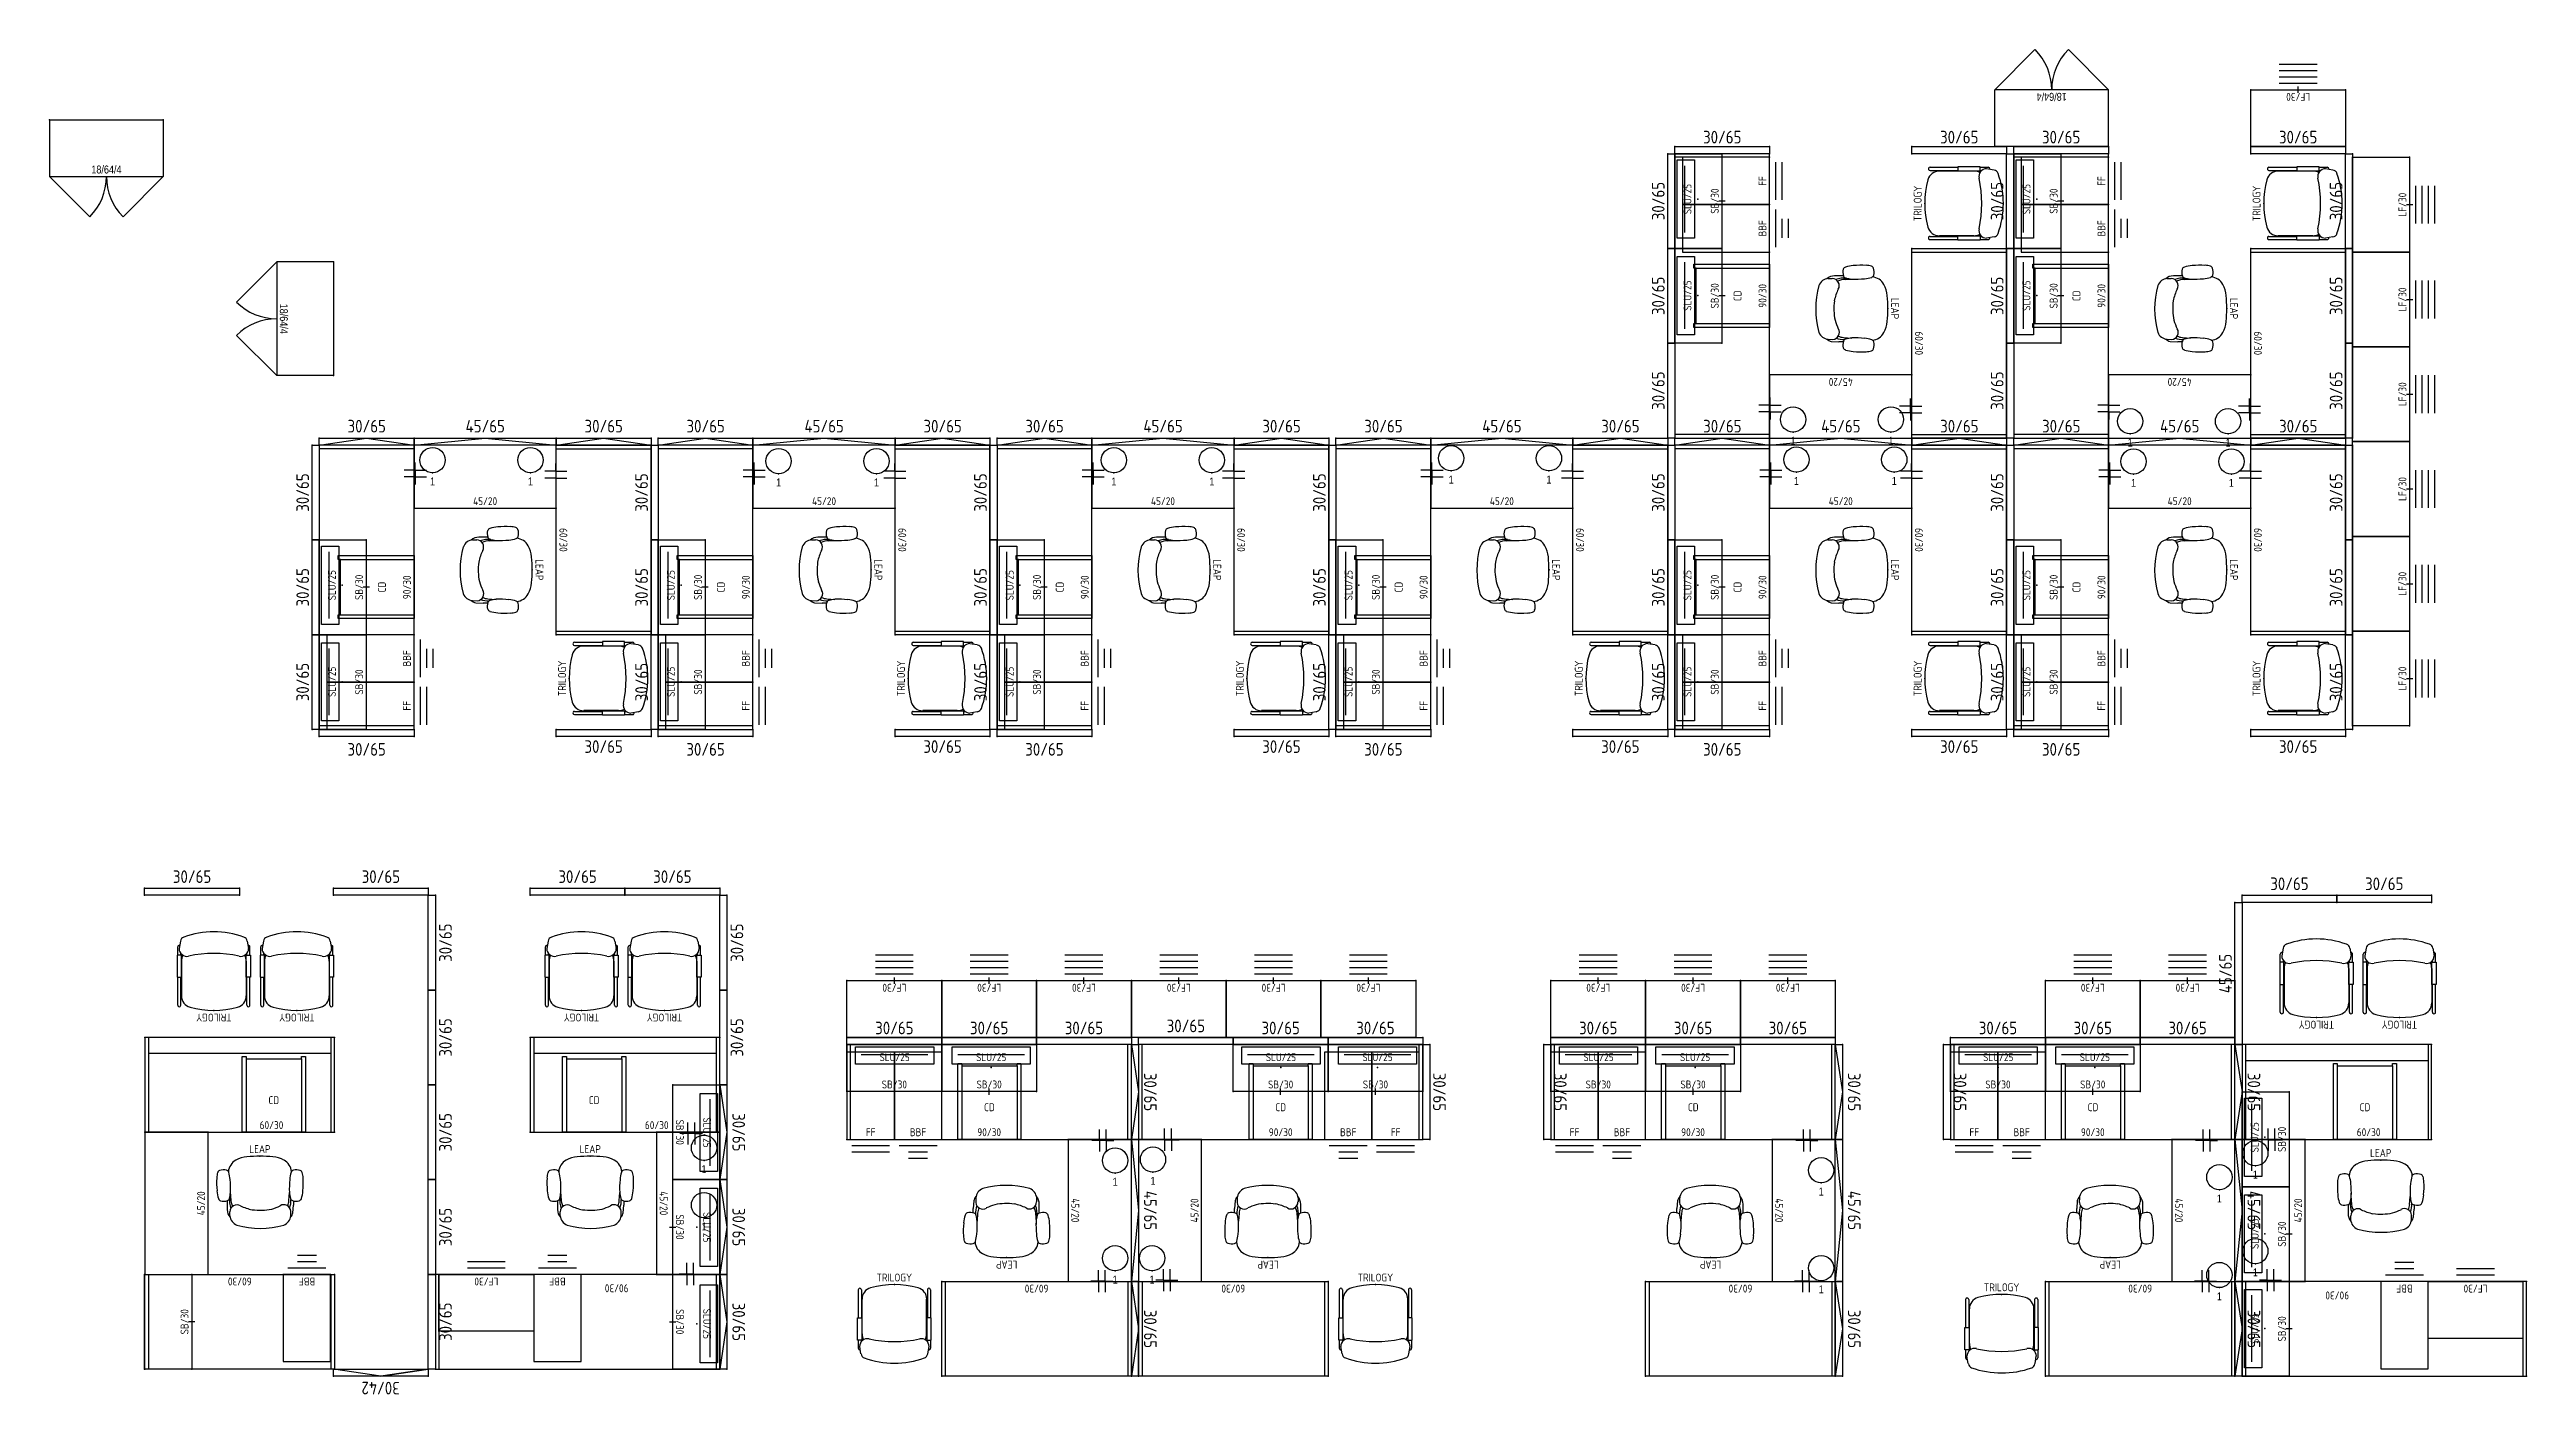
# Model space of a CAD drawing. Extents: x 13 to 2552, y -79 to 935.
# Drawn here: x 155 to 939, y 7 to 433 of the extents above; entities that cross this region are included whole.
import ezdxf
from ezdxf.enums import TextEntityAlignment as Align

# ---------------------------------------------------------------- set-up
doc = ezdxf.new("R2010")
doc.units = 0
doc.header["$LTSCALE"] = 0.375
doc.header["$MEASUREMENT"] = 0
doc.layers.get('0').update_dxf_attribs({"lineweight": 0})
for name, color, linetype in [('A-FURN', 1, 'Continuous'), ('A-FURN-P-ELEC', 5, 'Continuous'), ('A-FURN-P-FILE', 1, 'Continuous'), ('A-FURN-P-FILE-T', 7, 'Continuous'), ('A-FURN-P-FREE', 1, 'Continuous'), ('A-FURN-P-FREE-T', 7, 'Continuous'), ('A-FURN-P-LGHT', 1, 'Continuous'), ('A-FURN-P-LGHT-T', 7, 'Continuous'), ('A-FURN-P-PEDS', 1, 'Continuous'), ('A-FURN-P-PEDS-T', 7, 'Continuous'), ('A-FURN-P-PNLS-42', 3, 'Continuous'), ('A-FURN-P-PNLS-42-T', 3, 'Continuous'), ('A-FURN-P-PNLS-65', 3, 'Continuous'), ('A-FURN-P-PNLS-65-T', 3, 'Continuous'), ('A-FURN-P-POWR', 5, 'Continuous'), ('A-FURN-P-POWR-T', 7, 'Continuous'), ('A-FURN-P-SEAT', 1, 'Continuous'), ('A-FURN-P-SEAT-T', 7, 'Continuous'), ('A-FURN-P-STOR', 1, 'Continuous'), ('A-FURN-P-STOR-T', 7, 'Continuous'), ('A-FURN-P-WKSF', 1, 'Continuous'), ('A-FURN-P-WKSF-BRK', 1, 'Continuous'), ('A-FURN-P-WKSF-BRK-T', 7, 'Continuous'), ('A-FURN-P-WKSF-T', 7, 'Continuous')]:
    doc.layers.add(name, color=color, linetype=linetype)
doc.styles.add('Notes', font='architxt.shx')
doc.styles.get("Standard").update_dxf_attribs({"font": 'ARIALN.TTF'})

# ---------------------------------------------------------------- blocks, each defined once
blk = doc.blocks.new('P_98213P3')
at = {"layer": 'A-FURN-P-PNLS-65'}
for p, q in [((0, 0), (0, 2.25)), ((0, 2.25), (30, 2.25)), ((30, 0), (0, 0)), ((30, 2.25), (30, 0))]:
    blk.add_line(p, q, dxfattribs=at)
for p in [(0, 2.25), (0, 0), (30, 2.25), (30, 0)]:
    blk.add_point(p, dxfattribs=at)
at = {"layer": 'A-FURN-P-POWR'}
for p, q in [((0, 0), (15, 2.25)), ((15, 2.25), (30, 0))]:
    blk.add_line(p, q, dxfattribs=at)
at = {"layer": 'A-FURN-P-PNLS-65-T', "style": 'Notes'}
blk.add_attdef('CAPTG', text='', height=4, dxfattribs=at).set_placement((15.03125, 4), align=Align.CENTER)
at = {"layer": 'A-FURN-P-PNLS-65-T', "style": 'Notes', "flags": 1}
for tag in ['CAPPN', 'CAPMG', 'CAPMC', 'CAPQT', 'CAPDH', 'CAPGC']:
    blk.add_attdef(tag, (0, 0), '', height=0.001, dxfattribs=at)
blk = doc.blocks.new('P_98213')
at = {"layer": 'A-FURN-P-PNLS-65'}
for p, q in [((0, 0), (0, 2.25)), ((0, 2.25), (30, 2.25)), ((30, 0), (0, 0)), ((30, 2.25), (30, 0))]:
    blk.add_line(p, q, dxfattribs=at)
for p in [(0, 2.25), (0, 0), (30, 2.25), (30, 0)]:
    blk.add_point(p, dxfattribs=at)
at = {"layer": 'A-FURN-P-PNLS-65-T', "style": 'Notes', "flags": 1}
for tag in ['CAPPN', 'CAPMG', 'CAPMC', 'CAPQT', 'CAPDH', 'CAPGC']:
    blk.add_attdef(tag, (0, 0), '', height=0.001, dxfattribs=at)
at = {"layer": 'A-FURN-P-PNLS-65-T', "style": 'Notes'}
blk.add_attdef('CAPTG', text='', height=4, dxfattribs=at).set_placement((15, 3.25), align=Align.CENTER)
blk = doc.blocks.new('P_9283A')
at = {"layer": 'A-FURN-P-FREE'}
for p, q in [((0, 0), (0, -30)), ((90, 0), (0, 0)), ((1.125, -30), (1.125, 0)), ((88.875, -30), (88.875, 0)), ((90, -30), (90, 0)), ((0, -30), (90, -30))]:
    blk.add_line(p, q, dxfattribs=at)
for p in [(0, 0), (90, 0), (0, -30), (90, -30)]:
    blk.add_point(p, dxfattribs=at)
at = {"layer": 'A-FURN-P-FREE-T', "style": 'Notes', "flags": 1}
for tag in ['CAPPN', 'CAPMG', 'CAPMC', 'CAPQT', 'CAPDH', 'CAPGC']:
    blk.add_attdef(tag, (0, 0), '', height=0.001, dxfattribs=at)
at = {"layer": 'A-FURN-P-FREE-T', "style": 'Notes'}
blk.add_attdef('CAPTG', text='', height=2.5, dxfattribs=at).set_placement((45, -29), align=Align.CENTER)
blk = doc.blocks.new('P_9259A')
at = {"layer": 'A-FURN-P-FREE'}
for p, q in [((0, 0), (60, 0)), ((0, -30), (0, 0)), ((1.125, -30), (1.125, 0)), ((58.875, -30), (58.875, 0)), ((60, 0), (60, -30)), ((60, -30), (0, -30))]:
    blk.add_line(p, q, dxfattribs=at)
for p in [(0, 0), (60, 0), (0, -30), (60, -30)]:
    blk.add_point(p, dxfattribs=at)
at = {"layer": 'A-FURN-P-FREE-T', "style": 'Notes', "flags": 1}
for tag in ['CAPPN', 'CAPMG', 'CAPMC', 'CAPQT', 'CAPDH', 'CAPGC']:
    blk.add_attdef(tag, (0, 0), '', height=0.001, dxfattribs=at)
at = {"layer": 'A-FURN-P-FREE-T', "style": 'Notes'}
blk.add_attdef('CAPTG', text='', height=2.5, dxfattribs=at).set_placement((30, -29), align=Align.CENTER)
blk = doc.blocks.new('P_99004BEWP')
at = {"layer": 'A-FURN-P-WKSF'}
for p, q in [((45, 0), (0, 0)), ((0, 0), (0, -20)), ((45, -20), (45, 0)), ((0, -20), (45, -20))]:
    blk.add_line(p, q, dxfattribs=at)
for p in [(0, 0), (45, 0), (0, -20), (45, -20)]:
    blk.add_point(p, dxfattribs=at)
at = {"layer": 'A-FURN-P-WKSF-T', "style": 'Notes', "flags": 1}
for tag in ['CAPPN', 'CAPMG', 'CAPMC', 'CAPQT', 'CAPDH', 'CAPGC']:
    blk.add_attdef(tag, (0, 0), '', height=0.001, dxfattribs=at)
at = {"layer": 'A-FURN-P-WKSF-T', "style": 'Notes'}
blk.add_attdef('CAPTG', text='', height=2.5, dxfattribs=at).set_placement((22.5, -19), align=Align.CENTER)
blk = doc.blocks.new('P_99365')
at = {"layer": 'A-FURN-P-WKSF-BRK'}
for p, q in [((0, 0), (-3.5, 0)), ((0, 0), (0, 2.4375)), ((0, 0), (0, -4.5625)), ((0, 0), (3.5, 0)), ((0, -2.125), (-3.5, -2.125)), ((0, -2.125), (3.5, -2.125))]:
    blk.add_line(p, q, dxfattribs=at)
blk.add_point((0, 0), dxfattribs=at)
at = {"layer": 'A-FURN-P-WKSF-BRK-T', "style": 'Notes', "flags": 1}
for tag, p in [('CAPPN', (0, 0)), ('CAPMG', (0, 0)), ('CAPMC', (0, 0)), ('CAPQT', (0, 0)), ('CAPDH', (0, 0)), ('CAPGC', (0, 0)), ('CAPTG', (8, -1.25))]:
    blk.add_attdef(tag, p, '', height=0.001, dxfattribs=at)
blk = doc.blocks.new('P_99409')
at = {"layer": 'A-FURN-P-PEDS'}
for p, q in [((-10, 24), (-8.75, 24)), ((-10, 0), (-10, 24)), ((-8.75, 24), (-8.75, 23.25)), ((8.75, 24), (10, 24)), ((8.75, 23.25), (8.75, 24)), ((10, 24), (10, 0)), ((-8.75, 23.25), (8.75, 23.25)), ((-8.75, 23.25), (-8.75, 0)), ((8.75, 23.25), (8.75, 0)), ((10, 0), (-10, 0))]:
    blk.add_line(p, q, dxfattribs=at)
blk.add_point((0, 0), dxfattribs=at)
at = {"layer": 'A-FURN-P-PEDS-T', "style": 'Notes'}
blk.add_attdef('CAPTG', text='', height=2.5, dxfattribs=at).set_placement((0, 1), align=Align.CENTER)
at = {"layer": 'A-FURN-P-PEDS-T', "style": 'Notes', "flags": 1}
for tag in ['CAPPN', 'CAPMG', 'CAPMC', 'CAPQT', 'CAPDH', 'CAPGC']:
    blk.add_attdef(tag, (0, 0), '', height=0.001, dxfattribs=at)
blk = doc.blocks.new('P_9U947')
at = {"layer": 'A-FURN-P-PEDS'}
for p, q in [((0, 27.625), (0, 0)), ((15, 27.625), (0, 27.625)), ((15, 0), (15, 27.625)), ((0, 0), (15, 0)), ((1.5, -2), (13.5, -2)), ((1.5, -4), (13.5, -4))]:
    blk.add_line(p, q, dxfattribs=at)
for p in [(0, 0), (15, 0)]:
    blk.add_point(p, dxfattribs=at)
at = {"layer": 'A-FURN-P-PEDS-T', "style": 'Notes', "flags": 1}
for tag in ['CAPPN', 'CAPMG', 'CAPMC', 'CAPQT', 'CAPDH', 'CAPGC']:
    blk.add_attdef(tag, (0, 0), '', height=0.001, dxfattribs=at)
at = {"layer": 'A-FURN-P-PEDS-T', "style": 'Notes'}
blk.add_attdef('CAPTG', text='', height=2.5, dxfattribs=at).set_placement((7.5, 1), align=Align.CENTER)
blk = doc.blocks.new('P_9U948')
at = {"layer": 'A-FURN-P-PEDS'}
for p, q in [((0, 27.625), (0, 0)), ((15, 27.625), (0, 27.625)), ((15, 0), (15, 27.625)), ((0, 0), (15, 0)), ((1.5, -2), (13.5, -2)), ((4.5, -4), (10.5, -4)), ((4.5, -6), (10.5, -6))]:
    blk.add_line(p, q, dxfattribs=at)
for p in [(0, 0), (15, 0)]:
    blk.add_point(p, dxfattribs=at)
at = {"layer": 'A-FURN-P-PEDS-T', "style": 'Notes', "flags": 1}
for tag in ['CAPPN', 'CAPMG', 'CAPMC', 'CAPQT', 'CAPDH', 'CAPGC']:
    blk.add_attdef(tag, (0, 0), '', height=0.001, dxfattribs=at)
at = {"layer": 'A-FURN-P-PEDS-T', "style": 'Notes'}
blk.add_attdef('CAPTG', text='', height=2.5, dxfattribs=at).set_placement((7.5, 1), align=Align.CENTER)
blk = doc.blocks.new('P_9BBL3015')
at = {"layer": 'A-FURN-P-STOR'}
for p, q in [((0, 0), (30, 0)), ((0, -14.875), (0, 0)), ((30, 0), (30, -14.875)), ((30, -14.875), (0, -14.875)), ((15, -15.875), (15, -13.875))]:
    blk.add_line(p, q, dxfattribs=at)
for p in [(0, 0), (30, 0), (0, -14.875), (30, -14.875)]:
    blk.add_point(p, dxfattribs=at)
at = {"layer": 'A-FURN-P-STOR-T', "style": 'Notes', "flags": 1}
for tag in ['CAPPN', 'CAPMG', 'CAPMC', 'CAPQT', 'CAPDH', 'CAPGC']:
    blk.add_attdef(tag, (0, 0), '', height=0.001, dxfattribs=at)
at = {"layer": 'A-FURN-P-STOR-T', "style": 'Notes'}
blk.add_attdef('CAPTG', text='', height=2.5, dxfattribs=at).set_placement((15, -13.875), align=Align.CENTER)
blk = doc.blocks.new('P_LSB24KD')
at = {"layer": 'A-FURN-P-LGHT'}
for p, q in [((-12.375, 6.5), (12.375, 6.5)), ((-12.375, 1), (-12.375, 6.5)), ((12.375, 1), (-12.375, 1)), ((-10.5625, 4.125), (10.5625, 4.125)), ((12.375, 6.5), (12.375, 1))]:
    blk.add_line(p, q, dxfattribs=at)
blk.add_point((0, 0), dxfattribs=at)
at = {"layer": 'A-FURN-P-LGHT-T', "style": 'Notes'}
blk.add_attdef('CAPTG', text='', height=2.5, dxfattribs=at).set_placement((0, 2), align=Align.CENTER)
at = {"layer": 'A-FURN-P-LGHT-T', "style": 'Notes', "flags": 1}
for tag in ['CAPPN', 'CAPMG', 'CAPMC', 'CAPQT', 'CAPDH', 'CAPGC']:
    blk.add_attdef(tag, (0, 0), '', height=0.001, dxfattribs=at)
blk = doc.blocks.new('P_421482N')
at = {"layer": 'A-FURN-P-SEAT'}
for p, q in [((-11.4375, -1.65625), (-11.4375, -10.5)), ((-10.4375, -1.65625), (-10.4375, -10.5)), ((-10.21875, -15.5625), (-10.21875, -4.625)), ((10.21875, -15.5625), (10.21875, -4.625)), ((10.4375, -1.65625), (10.4375, -10.5)), ((11.4375, -1.65625), (11.4375, -10.5)), ((-11.625, -17.53125), (-11.625, -10.5)), ((-11.625, -10.5), (-10.28125, -10.5)), ((-10.28125, -10.5), (-10.28125, -17.53125)), ((10.28125, -10.5), (10.28125, -17.53125)), ((11.625, -10.5), (10.28125, -10.5)), ((11.625, -17.53125), (11.625, -10.5)), ((-10.28125, -17.53125), (-11.625, -17.53125)), ((-11.4375, -17.53125), (-11.4375, -20.09375)), ((-10.5625, -21.90625), (-10.96875, -19.5625)), ((-10.4375, -17.53125), (-10.4375, -17.9375)), ((-10.28125, -16.5625), (-10.125, -16.53125)), ((10.28125, -16.5625), (10.125, -16.53125)), ((10.28125, -17.53125), (11.625, -17.53125)), ((10.4375, -17.53125), (10.4375, -17.9375)), ((10.5625, -21.90625), (10.96875, -19.5625)), ((11.4375, -17.53125), (11.4375, -20.09375))]:
    blk.add_line(p, q, dxfattribs=at)
for centre, radius, start, end in [((0, -28.625), 28.625, 74.81071364, 105.18412775), ((-10.9375, -1.65625), 0.49829, 359.99279734, 180.00719037), ((-6.53125, -4.5625), 3.69809, 105.18431899, 180.79890492), ((6.53125, -4.5625), 3.69809, 359.20109645, 74.81567919), ((10.9375, -1.65625), 0.49829, 359.99279734, 180.00719037), ((-5.875, -15.5625), 4.34913, 179.99962252, 206.00278107), ((5.875, -15.5625), 4.34913, 333.99720664, 0.00038056), ((-10.9375, -20.09375), 0.5, 180.00000501, 282.3639818), ((-8.53125, -19.5625), 2.45623, 77.80758208, 179.932673), ((-8.96875, -21.71875), 1.58783, 187.74627281, 249.92943517), ((0, 2.875), 27.75, 249.92020075, 290.07048424), ((0, 19.84375), 37.875, 257.80759392, 282.19240745), ((8.53125, -19.5625), 2.45623, 0.06733056, 102.1924161), ((8.96875, -21.71875), 1.58783, 290.0705662, 352.25372856), ((10.9375, -20.09375), 0.5, 257.63601957, 0)]:
    blk.add_arc(centre, radius, start, end, dxfattribs=at)
blk.add_point((0, 0), dxfattribs=at)
at = {"layer": 'A-FURN-P-SEAT-T', "style": 'Notes'}
blk.add_attdef('CAPTG', text='', height=2.5, dxfattribs=at).set_placement((0, 1), align=Align.CENTER)
at = {"layer": 'A-FURN-P-SEAT-T', "style": 'Notes', "flags": 1}
for tag in ['CAPPN', 'CAPMG', 'CAPMC', 'CAPQT', 'CAPDH', 'CAPGC']:
    blk.add_attdef(tag, (0, 0), '', height=0.001, dxfattribs=at)
blk = doc.blocks.new('P_462LEAP9L')
at = {"layer": 'A-FURN-P-SEAT'}
for p, q in [((-10.34375, -14.09375), (-10.34375, -16.90625)), ((-9.21875, -13.4375), (-9.3125, -10.46875)), ((9.15625, -14.0625), (9.34375, -11.46875)), ((10.40625, -17.90625), (10.59375, -15.53125)), ((10.59375, -14.15625), (10.59375, -15.53125)), ((-9.5, -18.875), (-9.5, -17.59375)), ((9.75, -18.875), (9.78125, -17.40625))]:
    blk.add_line(p, q, dxfattribs=at)
for centre, radius, start, end in [((12.28125, -8.46875), 25.98489, 176.57120906, 185.47033084), ((-6.15625, -7.34375), 7.54303, 163.34267626, 176.57131835), ((-12.40625, -5.46875), 1, 110.36924536, 163.34267626), ((-11.5, -7.9375), 3.60212, 75.38580874, 110.3701811), ((-10.84375, -5.40625), 1, 16.20033957, 75.38580874), ((-5.40625, -5.3125), 4.60309, 118.75166333, 175.08959077), ((-22.1875, -8.6875), 12.82375, 5.83463616, 16.20033957), ((-37.0625, -10.21875), 27.76665, 357.45606508, 5.83460842), ((-3.25, -9.21875), 9.05777, 95.41733289, 118.75175895), ((0, -43.46875), 43.46307, 84.58250819, 95.41755829), ((3.25, -9.21875), 9.05777, 61.24823923, 84.58267212), ((5.40625, -5.3125), 4.60309, 4.91041125, 61.24833485), ((37.0625, -10.21875), 27.76665, 174.16539787, 182.54394995), ((22.1875, -8.6875), 12.82375, 163.7996569, 174.16537055), ((10.84375, -5.40625), 1, 104.61419627, 163.7996569), ((11.5, -7.9375), 3.60212, 69.62982391, 104.61419627), ((12.40625, -5.46875), 1, 16.65732704, 69.63075281), ((6.15625, -7.34375), 7.54303, 3.42868602, 16.65732704), ((-12.28125, -8.46875), 25.98489, 354.52965687, 3.42879168), ((0.21875, -9.625), 13.88466, 185.47035816, 195.93930329), ((-12.15625, -13.15625), 1, 195.93930329, 254.01743999), ((-11.46875, -10.6875), 3.57363, 254.01735803, 289.17264221), ((-10.625, -13.125), 1, 289.17215044, 347.01849784), ((-24.4375, -9.9375), 15.1794, 347.01847052, 354.21563209), ((-3.03125, -14), 6.60861, 172.57800727, 202.01037157), ((-7.25, -17.625), 2.22994, 60.32268713, 179.23734609), ((-4.40625, -13.59375), 4.81682, 178.03851128, 208.27290372), ((7.5625, -17.5625), 2.21245, 4.29278328, 121.46600782), ((3.84375, -13.5625), 5.35026, 336.32575473, 354.35638863), ((24.4375, -9.9375), 15.1794, 185.78436927, 192.98151719), ((2.96875, -14.09375), 6.84958, 340.41810355, 3.21448339), ((10.625, -13.125), 1, 192.98151719, 250.82785093), ((11.46875, -10.6875), 3.57363, 250.82735915, 285.98264334), ((12.15625, -13.15625), 1, 285.98253406, 344.06069808), ((-0.21875, -9.625), 13.88466, 344.06069808, 354.52965687), ((-6.71875, -16.9375), 3.62425, 179.61516483, 221.21343476), ((-6, -18.53125), 3.53954, 185.25203799, 248.41993604), ((0.125, 5.125), 27.96808, 254.63207505, 285.36792632), ((1.03125, -0.625), 16.70801, 244.47096655, 257.95397853), ((0, 1.0625), 18.17117, 262.26661462, 281.8116927), ((-1.65625, 1.15625), 18.68013, 286.74199645, 295.60381173), ((6.28125, -18.59375), 3.47662, 290.94032249, 355.38766523), ((7.84375, -17.46875), 2.60135, 315.24921163, 350.23830366)]:
    blk.add_arc(centre, radius, start, end, dxfattribs=at)
blk.add_point((0, 0), dxfattribs=at)
at = {"layer": 'A-FURN-P-SEAT-T', "style": 'Notes'}
blk.add_attdef('CAPTG', text='', height=2.5, dxfattribs=at).set_placement((0, 1), align=Align.CENTER)
at = {"layer": 'A-FURN-P-SEAT-T', "style": 'Notes', "flags": 1}
for tag in ['CAPPN', 'CAPMG', 'CAPMC', 'CAPQT', 'CAPDH', 'CAPGC']:
    blk.add_attdef(tag, (0, 0), '', height=0.001, dxfattribs=at)
blk = doc.blocks.new('P_9259AR')
at = {"layer": 'A-FURN-P-FREE'}
for p, q in [((60, 0), (0, 0)), ((0, 0), (0, -30)), ((1.125, 0), (1.125, -30)), ((58.875, 0), (58.875, -30)), ((60, -30), (60, 0)), ((1.125, -5), (58.875, -5)), ((0, -30), (60, -30))]:
    blk.add_line(p, q, dxfattribs=at)
for p in [(0, 0), (60, 0), (0, -30), (60, -30)]:
    blk.add_point(p, dxfattribs=at)
at = {"layer": 'A-FURN-P-FREE-T', "style": 'Notes', "flags": 1}
for tag in ['CAPPN', 'CAPMG', 'CAPMC', 'CAPQT', 'CAPDH', 'CAPGC']:
    blk.add_attdef(tag, (0, 0), '', height=0.001, dxfattribs=at)
at = {"layer": 'A-FURN-P-FREE-T', "style": 'Notes'}
blk.add_attdef('CAPTG', text='', height=2.5, dxfattribs=at).set_placement((30, -29), align=Align.CENTER)
blk = doc.blocks.new('P_9LF18302F')
at = {"layer": 'A-FURN-P-FILE'}
for p, q in [((0, -18), (0, 0)), ((0, 0), (30, 0)), ((30, 0), (30, -18)), ((30, -18), (0, -18)), ((9, -20), (21, -20)), ((9, -22), (21, -22))]:
    blk.add_line(p, q, dxfattribs=at)
for p in [(0, 0), (30, 0), (0, -18), (30, -18)]:
    blk.add_point(p, dxfattribs=at)
at = {"layer": 'A-FURN-P-FILE-T', "style": 'Notes', "flags": 1}
for tag in ['CAPPN', 'CAPMG', 'CAPMC', 'CAPQT', 'CAPDH', 'CAPGC']:
    blk.add_attdef(tag, (0, 0), '', height=0.001, dxfattribs=at)
at = {"layer": 'A-FURN-P-FILE-T', "style": 'Notes'}
blk.add_attdef('CAPTG', text='', height=2.5, dxfattribs=at).set_placement((15, -17), align=Align.CENTER)
blk = doc.blocks.new('P_98215P3')
at = {"layer": 'A-FURN-P-PNLS-65'}
for p, q in [((0, 0), (0, 2.25)), ((0, 2.25), (45, 2.25)), ((45, 0), (0, 0)), ((45, 2.25), (45, 0))]:
    blk.add_line(p, q, dxfattribs=at)
for p in [(0, 2.25), (0, 0), (45, 2.25), (45, 0)]:
    blk.add_point(p, dxfattribs=at)
at = {"layer": 'A-FURN-P-POWR'}
for p, q in [((0, 0), (22.5, 2.25)), ((22.5, 2.25), (45, 0))]:
    blk.add_line(p, q, dxfattribs=at)
at = {"layer": 'A-FURN-P-PNLS-65-T', "style": 'Notes'}
blk.add_attdef('CAPTG', text='', height=4, dxfattribs=at).set_placement((22.53125, 4), align=Align.CENTER)
at = {"layer": 'A-FURN-P-PNLS-65-T', "style": 'Notes', "flags": 1}
for tag in ['CAPPN', 'CAPMG', 'CAPMC', 'CAPQT', 'CAPDH', 'CAPGC']:
    blk.add_attdef(tag, (0, 0), '', height=0.001, dxfattribs=at)
blk = doc.blocks.new('P_9LF18305F')
at = {"layer": 'A-FURN-P-FILE'}
for p, q in [((0, -18), (0, 0)), ((0, 0), (30, 0)), ((30, 0), (30, -18)), ((30, -18), (0, -18)), ((9, -20), (21, -20)), ((9, -22), (21, -22)), ((15, -17), (15, -19)), ((9, -24), (21, -24)), ((9, -26), (21, -26))]:
    blk.add_line(p, q, dxfattribs=at)
for p in [(0, 0), (30, 0), (0, -18), (30, -18)]:
    blk.add_point(p, dxfattribs=at)
at = {"layer": 'A-FURN-P-FILE-T', "style": 'Notes', "flags": 1}
for tag in ['CAPPN', 'CAPMG', 'CAPMC', 'CAPQT', 'CAPDH', 'CAPGC']:
    blk.add_attdef(tag, (0, 0), '', height=0.001, dxfattribs=at)
at = {"layer": 'A-FURN-P-FILE-T', "style": 'Notes'}
blk.add_attdef('CAPTG', text='', height=2.5, dxfattribs=at).set_placement((15, -17), align=Align.CENTER)
blk = doc.blocks.new('P_98013P3')
at = {"layer": 'A-FURN-P-PNLS-42'}
for p, q in [((0, 0), (0, 2.25)), ((0, 2.25), (30, 2.25)), ((30, 0), (0, 0)), ((30, 2.25), (30, 0))]:
    blk.add_line(p, q, dxfattribs=at)
for p in [(0, 2.25), (0, 0), (30, 2.25), (30, 0)]:
    blk.add_point(p, dxfattribs=at)
at = {"layer": 'A-FURN-P-POWR'}
for p, q in [((0, 0), (15, 2.25)), ((15, 2.25), (0, 0)), ((15, 2.25), (30, 0))]:
    blk.add_line(p, q, dxfattribs=at)
at = {"layer": 'A-FURN-P-PNLS-42-T', "style": 'Notes'}
blk.add_attdef('CAPTG', text='', height=4, dxfattribs=at).set_placement((15.06, 4), align=Align.CENTER)
at = {"layer": 'A-FURN-P-PNLS-42-T', "style": 'Notes', "flags": 1}
for tag in ['CAPPN', 'CAPMG', 'CAPMC', 'CAPQT', 'CAPDH', 'CAPGC']:
    blk.add_attdef(tag, (0, 0), '', height=0.001, dxfattribs=at)
blk = doc.blocks.new('P_98215')
at = {"layer": 'A-FURN-P-PNLS-65'}
for p, q in [((0, 0), (0, 2.25)), ((0, 2.25), (45, 2.25)), ((45, 0), (0, 0)), ((45, 2.25), (45, 0))]:
    blk.add_line(p, q, dxfattribs=at)
for p in [(0, 2.25), (0, 0), (45, 2.25), (45, 0)]:
    blk.add_point(p, dxfattribs=at)
at = {"layer": 'A-FURN-P-PNLS-65-T', "style": 'Notes', "flags": 1}
for tag in ['CAPPN', 'CAPMG', 'CAPMC', 'CAPQT', 'CAPDH', 'CAPGC']:
    blk.add_attdef(tag, (0, 0), '', height=0.001, dxfattribs=at)
at = {"layer": 'A-FURN-P-PNLS-65-T', "style": 'Notes'}
blk.add_attdef('CAPTG', text='', height=4, dxfattribs=at).set_placement((22.5, 3.25), align=Align.CENTER)
blk = doc.blocks.new('P_730581')
at = {"layer": 'A-FURN-P-FILE'}
for p, q in [((0, 0), (0, -18)), ((0, 0), (36, 0)), ((36, 0), (36, -18)), ((0, -18), (12.71875, -30.71875)), ((0, -18), (36, -18)), ((36, -18), (23.28125, -30.71875))]:
    blk.add_line(p, q, dxfattribs=at)
for centre, start, end in [((0, -18), 314.99999169, 0), ((36, -18), 180.00000501, 224.99999602)]:
    blk.add_arc(centre, 18, start, end, dxfattribs=at)
for p in [(0, 0), (36, 0)]:
    blk.add_point(p, dxfattribs=at)
at = {"layer": 'A-FURN-P-FILE-T', "flags": 1}
for tag in ['CAPPN', 'CAPMG', 'CAPMC', 'CAPQT', 'CAPDH', 'CAPGC']:
    blk.add_attdef(tag, (0, 0), '', height=0.001, dxfattribs=at)
at = {"layer": 'A-FURN-P-FILE-T'}
blk.add_attdef('CAPTG', text='', height=2.5, dxfattribs=at).set_placement((18, -17), align=Align.CENTER)
blk = doc.blocks.new('P_986831DA15S')
at = {"layer": 'A-FURN-P-ELEC'}
blk.add_circle((0, 4), 4, dxfattribs=at)
blk.add_point((0, 0), dxfattribs=at)
at = {"layer": 'A-FURN-P-POWR-T', "flags": 1}
for tag in ['CAPPN', 'CAPMG', 'CAPMC', 'CAPQT', 'CAPDH', 'CAPGC']:
    blk.add_attdef(tag, (0, 0), '', height=0.001, dxfattribs=at)
at = {"layer": 'A-FURN-P-POWR-T'}
blk.add_attdef('CAPTG', text='', height=2.5, dxfattribs=at).set_placement((0, -4), align=Align.CENTER)

msp = doc.modelspace()

# ---------------------------------------------------------------- block references
for p, rotation in [((882, 402.5), 180), ((884.25, 369.12), 90), ((884.25, 339.12), 90), ((884.25, 309.12), 90), ((884.25, 279.12), 90), ((884.25, 249.12), 90), ((884.25, 219.12), 90), ((437.75, 120.5), 180), ((467.75, 120.5), 180), ((497.75, 120.5), 180), ((527.75, 120.5), 180), ((557.75, 120.5), 180), ((587.75, 120.5), 180), ((660.5, 120.5), 180), ((690.5, 120.5), 180), ((720.5, 120.5), 180), ((817, 120.5), 180), ((847, 120.5), 180)]:
    msp.add_blockref('P_9LF18305F', p, dxfattribs=dict(rotation=rotation)).add_auto_attribs({'CAPTG': 'LF/30'})
at = {"layer": 'A-FURN'}
for name, p, rotation, values in [('P_730581', (807, 402.5), 180, {'CAPTG': '18/64/4'}), ('P_98213', (669.75, 370.25), 90, {'CAPTG': '30/65'}), ('P_9283A', (669.75, 310.25), 90, {'CAPTG': '90/30'}), ('P_9BBL3015', (669.75, 370.25), 90, {'CAPTG': 'SB/30'}), ('P_98213', (777, 370.25), 90, {'CAPTG': '30/65'}), ('P_9283A', (777, 310.25), 90, {'CAPTG': '90/30'}), ('P_9BBL3015', (777, 370.25), 90, {'CAPTG': 'SB/30'}), ('P_98213', (884.25, 370.25), 90, {'CAPTG': '30/65'}), ('P_LSB24KD', (677, 385.89), 90, {'CAPTG': 'SLU/25'}), ('P_9U947', (699.75, 384.12), 90, {'CAPTG': 'FF'}), ('P_421482N', (748.84, 384.51), 90, {'CAPTG': 'TRILOGY'}), ('P_LSB24KD', (784.25, 385.89), 90, {'CAPTG': 'SLU/25'}), ('P_9U947', (807, 384.12), 90, {'CAPTG': 'FF'}), ('P_421482N', (856.09, 384.51), 90, {'CAPTG': 'TRILOGY'}), ('P_9U948', (699.75, 369.12), 90, {'CAPTG': 'BBF'}), ('P_9U948', (807, 369.12), 90, {'CAPTG': 'BBF'}), ('P_98213', (669.75, 340.25), 90, {'CAPTG': '30/65'}), ('P_9BBL3015', (669.75, 340.25), 90, {'CAPTG': 'SB/30'}), ('P_9259A', (774.75, 370.25), 270, {'CAPTG': '60/30'}), ('P_98213', (777, 340.25), 90, {'CAPTG': '30/65'}), ('P_9BBL3015', (777, 340.25), 90, {'CAPTG': 'SB/30'}), ('P_9259A', (882, 370.25), 270, {'CAPTG': '60/30'}), ('P_98213', (884.25, 340.25), 90, {'CAPTG': '30/65'}), ('P_730581', (245.29, 366), 270, {'CAPTG': '18/64/4'}), ('P_LSB24KD', (677, 355.33), 90, {'CAPTG': 'SLU/25'}), ('P_462LEAP9L', (737.17, 351.24), 270, {'CAPTG': 'LEAP'}), ('P_LSB24KD', (784.25, 355.33), 90, {'CAPTG': 'SLU/25'}), ('P_462LEAP9L', (844.42, 351.24), 270, {'CAPTG': 'LEAP'}), ('P_98213', (669.75, 310.25), 90, {'CAPTG': '30/65'}), ('P_98213', (777, 310.25), 90, {'CAPTG': '30/65'}), ('P_98213', (884.25, 310.25), 90, {'CAPTG': '30/65'}), ('P_99004BEWP', (744.75, 310.25), 180, {'CAPTG': '45/20'}), ('P_99004BEWP', (852, 310.25), 180, {'CAPTG': '45/20'}), ('P_98213', (240.75, 278), 90, {'CAPTG': '30/65'}), ('P_9283A', (240.75, 218), 90, {'CAPTG': '90/30'}), ('P_9259A', (345.75, 308), 270, {'CAPTG': '60/30'}), ('P_98213', (348, 278), 90, {'CAPTG': '30/65'}), ('P_9283A', (348, 218), 90, {'CAPTG': '90/30'}), ('P_9259A', (453, 308), 270, {'CAPTG': '60/30'}), ('P_98213', (455.25, 278), 90, {'CAPTG': '30/65'}), ('P_9283A', (455.25, 218), 90, {'CAPTG': '90/30'}), ('P_9259A', (560.25, 308), 270, {'CAPTG': '60/30'}), ('P_98213', (562.5, 278), 90, {'CAPTG': '30/65'}), ('P_9283A', (562.5, 218), 90, {'CAPTG': '90/30'}), ('P_9259A', (667.5, 308), 270, {'CAPTG': '60/30'}), ('P_98213', (669.75, 278), 90, {'CAPTG': '30/65'}), ('P_9283A', (669.75, 218), 90, {'CAPTG': '90/30'}), ('P_9259A', (774.75, 308), 270, {'CAPTG': '60/30'}), ('P_98213', (777, 278), 90, {'CAPTG': '30/65'}), ('P_9283A', (777, 218), 90, {'CAPTG': '90/30'}), ('P_9259A', (882, 308), 270, {'CAPTG': '60/30'}), ('P_98213', (884.25, 278), 90, {'CAPTG': '30/65'}), ('P_462LEAP9L', (308.17, 268.52), 270, {'CAPTG': 'LEAP'}), ('P_462LEAP9L', (415.42, 268.52), 270, {'CAPTG': 'LEAP'}), ('P_462LEAP9L', (522.67, 268.52), 270, {'CAPTG': 'LEAP'}), ('P_462LEAP9L', (629.92, 268.52), 270, {'CAPTG': 'LEAP'}), ('P_462LEAP9L', (737.17, 268.52), 270, {'CAPTG': 'LEAP'}), ('P_462LEAP9L', (844.42, 268.52), 270, {'CAPTG': 'LEAP'}), ('P_98213', (240.75, 248), 90, {'CAPTG': '30/65'}), ('P_9BBL3015', (240.75, 248), 90, {'CAPTG': 'SB/30'}), ('P_LSB24KD', (248, 263.64), 90, {'CAPTG': 'SLU/25'}), ('P_98213', (348, 248), 90, {'CAPTG': '30/65'}), ('P_9BBL3015', (348, 248), 90, {'CAPTG': 'SB/30'}), ('P_LSB24KD', (355.25, 263.64), 90, {'CAPTG': 'SLU/25'}), ('P_98213', (455.25, 248), 90, {'CAPTG': '30/65'}), ('P_9BBL3015', (455.25, 248), 90, {'CAPTG': 'SB/30'}), ('P_LSB24KD', (462.5, 263.64), 90, {'CAPTG': 'SLU/25'}), ('P_98213', (562.5, 248), 90, {'CAPTG': '30/65'}), ('P_9BBL3015', (562.5, 248), 90, {'CAPTG': 'SB/30'}), ('P_LSB24KD', (569.75, 263.64), 90, {'CAPTG': 'SLU/25'}), ('P_98213', (669.75, 248), 90, {'CAPTG': '30/65'}), ('P_9BBL3015', (669.75, 248), 90, {'CAPTG': 'SB/30'}), ('P_LSB24KD', (677, 263.64), 90, {'CAPTG': 'SLU/25'}), ('P_98213', (777, 248), 90, {'CAPTG': '30/65'}), ('P_9BBL3015', (777, 248), 90, {'CAPTG': 'SB/30'}), ('P_LSB24KD', (784.25, 263.64), 90, {'CAPTG': 'SLU/25'}), ('P_98213', (884.25, 248), 90, {'CAPTG': '30/65'}), ('P_98213', (240.75, 218), 90, {'CAPTG': '30/65'}), ('P_9BBL3015', (240.75, 218), 90, {'CAPTG': 'SB/30'}), ('P_LSB24KD', (248, 233.08), 90, {'CAPTG': 'SLU/25'}), ('P_9U948', (270.75, 233), 90, {'CAPTG': 'BBF'}), ('P_421482N', (319.84, 234.17), 90, {'CAPTG': 'TRILOGY'}), ('P_98213', (348, 218), 90, {'CAPTG': '30/65'}), ('P_9BBL3015', (348, 218), 90, {'CAPTG': 'SB/30'}), ('P_LSB24KD', (355.25, 233.08), 90, {'CAPTG': 'SLU/25'}), ('P_9U948', (378, 233), 90, {'CAPTG': 'BBF'}), ('P_421482N', (427.09, 234.17), 90, {'CAPTG': 'TRILOGY'}), ('P_98213', (455.25, 218), 90, {'CAPTG': '30/65'}), ('P_9BBL3015', (455.25, 218), 90, {'CAPTG': 'SB/30'}), ('P_LSB24KD', (462.5, 233.08), 90, {'CAPTG': 'SLU/25'}), ('P_9U948', (485.25, 233), 90, {'CAPTG': 'BBF'}), ('P_421482N', (534.34, 234.17), 90, {'CAPTG': 'TRILOGY'}), ('P_98213', (562.5, 218), 90, {'CAPTG': '30/65'}), ('P_9BBL3015', (562.5, 218), 90, {'CAPTG': 'SB/30'}), ('P_LSB24KD', (569.75, 233.08), 90, {'CAPTG': 'SLU/25'}), ('P_9U948', (592.5, 233), 90, {'CAPTG': 'BBF'}), ('P_421482N', (641.59, 234.17), 90, {'CAPTG': 'TRILOGY'}), ('P_98213', (669.75, 218), 90, {'CAPTG': '30/65'}), ('P_9BBL3015', (669.75, 218), 90, {'CAPTG': 'SB/30'}), ('P_LSB24KD', (677, 233.08), 90, {'CAPTG': 'SLU/25'}), ('P_9U948', (699.75, 233), 90, {'CAPTG': 'BBF'}), ('P_421482N', (748.84, 234.17), 90, {'CAPTG': 'TRILOGY'}), ('P_98213', (777, 218), 90, {'CAPTG': '30/65'}), ('P_9BBL3015', (777, 218), 90, {'CAPTG': 'SB/30'}), ('P_LSB24KD', (784.25, 233.08), 90, {'CAPTG': 'SLU/25'}), ('P_9U948', (807, 233), 90, {'CAPTG': 'BBF'}), ('P_421482N', (856.09, 234.17), 90, {'CAPTG': 'TRILOGY'}), ('P_98213', (884.25, 218), 90, {'CAPTG': '30/65'}), ('P_9U947', (270.75, 218), 90, {'CAPTG': 'FF'}), ('P_9U947', (378, 218), 90, {'CAPTG': 'FF'}), ('P_9U947', (485.25, 218), 90, {'CAPTG': 'FF'}), ('P_9U947', (592.5, 218), 90, {'CAPTG': 'FF'}), ('P_9U947', (699.75, 218), 90, {'CAPTG': 'FF'}), ('P_9U947', (807, 218), 90, {'CAPTG': 'FF'}), ('P_98215', (849.25, 118.25), 90, {'CAPTG': '45/65'}), ('P_421482N', (207.39, 129.06), 180, {'CAPTG': 'TRILOGY'}), ('P_421482N', (233.66, 129.06), 180, {'CAPTG': 'TRILOGY'}), ('P_421482N', (323.74, 129.06), 180, {'CAPTG': 'TRILOGY'}), ('P_421482N', (350, 129.06), 180, {'CAPTG': 'TRILOGY'}), ('P_421482N', (872.78, 126.81), 180, {'CAPTG': 'TRILOGY'}), ('P_421482N', (899.05, 126.81), 180, {'CAPTG': 'TRILOGY'}), ('P_98213P3', (497.75, 118.25), 270, {'CAPTG': '30/65'}), ('P_98213', (590, 118.25), 270, {'CAPTG': '30/65'}), ('P_98213', (628.25, 118.25), 270, {'CAPTG': '30/65'}), ('P_98213P3', (720.5, 118.25), 270, {'CAPTG': '30/65'}), ('P_98213', (754.75, 118.25), 270, {'CAPTG': '30/65'}), ('P_98213P3', (847, 118.25), 270, {'CAPTG': '30/65'}), ('P_9BBL3015', (367.5, 105.5), 270, {'CAPTG': 'SB/30'}), ('P_LSB24KD', (360.25, 90.42), 270, {'CAPTG': 'SLU/25'}), ('P_98213P3', (367.5, 105.5), 270, {'CAPTG': '30/65'}), ('P_9BBL3015', (849.25, 73.25), 90, {'CAPTG': 'SB/30'}), ('P_LSB24KD', (856.5, 88.89), 90, {'CAPTG': 'SLU/25'}), ('P_99004BEWP', (185.59, 45.5), 90, {'CAPTG': '45/20'}), ('P_99004BEWP', (367.5, 90.5), 270, {'CAPTG': '45/20'}), ('P_99004BEWP', (497.75, 88.25), 270, {'CAPTG': '45/20'}), ('P_98215P3', (497.75, 88.25), 270, {'CAPTG': '45/65'}), ('P_99004BEWP', (500, 43.25), 90, {'CAPTG': '45/20'}), ('P_99004BEWP', (720.5, 88.25), 270, {'CAPTG': '45/20'}), ('P_98215P3', (720.5, 88.25), 270, {'CAPTG': '45/65'}), ('P_99004BEWP', (847, 88.25), 270, {'CAPTG': '45/20'}), ('P_98215P3', (847, 88.25), 270, {'CAPTG': '45/65'}), ('P_99004BEWP', (849.25, 43.25), 90, {'CAPTG': '45/20'}), ('P_9BBL3015', (367.5, 75.5), 270, {'CAPTG': 'SB/30'}), ('P_LSB24KD', (360.25, 60.42), 270, {'CAPTG': 'SLU/25'}), ('P_98213P3', (367.5, 75.5), 270, {'CAPTG': '30/65'}), ('P_462LEAP9L', (458.27, 50.83), 180, {'CAPTG': 'LEAP'}), ('P_462LEAP9L', (540.99, 50.83), 180, {'CAPTG': 'LEAP'}), ('P_462LEAP9L', (681.02, 50.83), 180, {'CAPTG': 'LEAP'}), ('P_462LEAP9L', (807.52, 50.83), 180, {'CAPTG': 'LEAP'}), ('P_9BBL3015', (849.25, 43.25), 90, {'CAPTG': 'SB/30'}), ('P_LSB24KD', (856.5, 58.33), 90, {'CAPTG': 'SLU/25'}), ('P_9U948', (244.36, 45.5), 180, {'CAPTG': 'BBF'}), ('P_9LF18302F', (308.62, 27.5), 180, {'CAPTG': 'LF/30'}), ('P_9U948', (323.62, 45.5), 180, {'CAPTG': 'BBF'}), ('P_9U948', (908.12, 43.25), 180, {'CAPTG': 'BBF'}), ('P_9LF18302F', (938.12, 25.25), 180, {'CAPTG': 'LF/30'}), ('P_9BBL3015', (185.5, 15.5), 90, {'CAPTG': 'SB/30'}), ('P_9259A', (245.59, 15.5), 180, {'CAPTG': '60/30'}), ('P_9BBL3015', (367.5, 45.5), 270, {'CAPTG': 'SB/30'}), ('P_LSB24KD', (360.25, 29.86), 270, {'CAPTG': 'SLU/25'}), ('P_98213P3', (367.5, 45.5), 270, {'CAPTG': '30/65'}), ('P_9259A', (497.75, 13.25), 180, {'CAPTG': '60/30'}), ('P_98213P3', (497.75, 43.25), 270, {'CAPTG': '30/65'}), ('P_9259A', (560, 13.25), 180, {'CAPTG': '60/30'}), ('P_9259A', (720.5, 13.25), 180, {'CAPTG': '60/30'}), ('P_98213P3', (720.5, 43.25), 270, {'CAPTG': '30/65'}), ('P_9259A', (847, 13.25), 180, {'CAPTG': '60/30'}), ('P_98213P3', (847, 43.25), 270, {'CAPTG': '30/65'}), ('P_9BBL3015', (849.25, 13.25), 90, {'CAPTG': 'SB/30'}), ('P_LSB24KD', (856.5, 28.33), 90, {'CAPTG': 'SLU/25'}), ('P_98013P3', (275.25, 15.5), 180, {'CAPTG': '30/42'})]:
    msp.add_blockref(name, p, dxfattribs=dict(at, rotation=rotation)).add_auto_attribs(values)
for name, p, values in [('P_730581', (155.4, 411), {'CAPTG': '18/64/4'}), ('P_98213', (669.75, 400.25), {'CAPTG': '30/65'}), ('P_98213', (744.75, 400.25), {'CAPTG': '30/65'}), ('P_98213', (777, 400.25), {'CAPTG': '30/65'}), ('P_98213', (852, 400.25), {'CAPTG': '30/65'}), ('P_98213P3', (240.75, 308), {'CAPTG': '30/65'}), ('P_98215P3', (270.75, 308), {'CAPTG': '45/65'}), ('P_98213P3', (315.75, 308), {'CAPTG': '30/65'}), ('P_98213P3', (348, 308), {'CAPTG': '30/65'}), ('P_98215P3', (378, 308), {'CAPTG': '45/65'}), ('P_98213P3', (423, 308), {'CAPTG': '30/65'}), ('P_98213P3', (455.25, 308), {'CAPTG': '30/65'}), ('P_98215P3', (485.25, 308), {'CAPTG': '45/65'}), ('P_98213P3', (530.25, 308), {'CAPTG': '30/65'}), ('P_98213P3', (562.5, 308), {'CAPTG': '30/65'}), ('P_98215P3', (592.5, 308), {'CAPTG': '45/65'}), ('P_98213P3', (637.5, 308), {'CAPTG': '30/65'}), ('P_98213P3', (669.75, 308), {'CAPTG': '30/65'}), ('P_98215P3', (699.75, 308), {'CAPTG': '45/65'}), ('P_986831DA15S', (707.16, 312.13), {'CAPTG': '1'}), ('P_986831DA15S', (738.13, 312.13), {'CAPTG': '1'}), ('P_98213P3', (744.75, 308), {'CAPTG': '30/65'}), ('P_98213P3', (777, 308), {'CAPTG': '30/65'}), ('P_98215P3', (807, 308), {'CAPTG': '45/65'}), ('P_986831DA15S', (813.84, 311.55), {'CAPTG': '1'}), ('P_986831DA15S', (844.81, 311.55), {'CAPTG': '1'}), ('P_98213P3', (852, 308), {'CAPTG': '30/65'}), ('P_99004BEWP', (270.75, 308), {'CAPTG': '45/20'}), ('P_986831DA15S', (276.61, 299.26), {'CAPTG': '1'}), ('P_986831DA15S', (307.58, 299.26), {'CAPTG': '1'}), ('P_99004BEWP', (378, 308), {'CAPTG': '45/20'}), ('P_986831DA15S', (386.12, 298.94), {'CAPTG': '1'}), ('P_986831DA15S', (417.09, 298.94), {'CAPTG': '1'}), ('P_99004BEWP', (485.25, 308), {'CAPTG': '45/20'}), ('P_986831DA15S', (492.23, 299.23), {'CAPTG': '1'}), ('P_986831DA15S', (523.2, 299.23), {'CAPTG': '1'}), ('P_99004BEWP', (592.5, 308), {'CAPTG': '45/20'}), ('P_986831DA15S', (598.94, 299.84), {'CAPTG': '1'}), ('P_986831DA15S', (629.91, 299.84), {'CAPTG': '1'}), ('P_99004BEWP', (699.75, 308), {'CAPTG': '45/20'}), ('P_986831DA15S', (708.22, 299.42), {'CAPTG': '1'}), ('P_986831DA15S', (739.19, 299.42), {'CAPTG': '1'}), ('P_99004BEWP', (807, 308), {'CAPTG': '45/20'}), ('P_986831DA15S', (814.9, 298.83), {'CAPTG': '1'}), ('P_986831DA15S', (845.87, 298.83), {'CAPTG': '1'}), ('P_98213', (407.75, 118.25), {'CAPTG': '30/65'}), ('P_98213', (437.75, 118.25), {'CAPTG': '30/65'}), ('P_98213', (467.75, 118.25), {'CAPTG': '30/65'}), ('P_98213', (530, 118.25), {'CAPTG': '30/65'}), ('P_98213', (560, 118.25), {'CAPTG': '30/65'}), ('P_98213', (630.5, 118.25), {'CAPTG': '30/65'}), ('P_98213', (660.5, 118.25), {'CAPTG': '30/65'}), ('P_98213', (690.5, 118.25), {'CAPTG': '30/65'}), ('P_98213', (757, 118.25), {'CAPTG': '30/65'}), ('P_98213', (787, 118.25), {'CAPTG': '30/65'}), ('P_98213', (817, 118.25), {'CAPTG': '30/65'}), ('P_9283A', (407.75, 118.25), {'CAPTG': '90/30'}), ('P_9BBL3015', (407.75, 118.25), {'CAPTG': 'SB/30'}), ('P_9BBL3015', (437.75, 118.25), {'CAPTG': 'SB/30'}), ('P_9283A', (500, 118.25), {'CAPTG': '90/30'}), ('P_9BBL3015', (530, 118.25), {'CAPTG': 'SB/30'}), ('P_9BBL3015', (560, 118.25), {'CAPTG': 'SB/30'}), ('P_9283A', (630.5, 118.25), {'CAPTG': '90/30'}), ('P_9BBL3015', (630.5, 118.25), {'CAPTG': 'SB/30'}), ('P_9BBL3015', (660.5, 118.25), {'CAPTG': 'SB/30'}), ('P_9283A', (757, 118.25), {'CAPTG': '90/30'}), ('P_9BBL3015', (757, 118.25), {'CAPTG': 'SB/30'}), ('P_9BBL3015', (787, 118.25), {'CAPTG': 'SB/30'}), ('P_9U947', (407.75, 88.25), {'CAPTG': 'FF'}), ('P_LSB24KD', (422.83, 111), {'CAPTG': 'SLU/25'}), ('P_9U948', (422.75, 88.25), {'CAPTG': 'BBF'}), ('P_LSB24KD', (453.39, 111), {'CAPTG': 'SLU/25'}), ('P_LSB24KD', (545.08, 111), {'CAPTG': 'SLU/25'}), ('P_9U948', (558.88, 88.25), {'CAPTG': 'BBF'}), ('P_LSB24KD', (575.64, 111), {'CAPTG': 'SLU/25'}), ('P_9U947', (573.88, 88.25), {'CAPTG': 'FF'}), ('P_9U947', (630.5, 88.25), {'CAPTG': 'FF'}), ('P_LSB24KD', (645.58, 111), {'CAPTG': 'SLU/25'}), ('P_9U948', (645.5, 88.25), {'CAPTG': 'BBF'}), ('P_LSB24KD', (676.14, 111), {'CAPTG': 'SLU/25'}), ('P_9U947', (757, 88.25), {'CAPTG': 'FF'}), ('P_LSB24KD', (772.08, 111), {'CAPTG': 'SLU/25'}), ('P_9U948', (772, 88.25), {'CAPTG': 'BBF'}), ('P_LSB24KD', (802.64, 111), {'CAPTG': 'SLU/25'}), ('P_462LEAP9L', (221.98, 82.92), {'CAPTG': 'LEAP'}), ('P_462LEAP9L', (326.51, 82.92), {'CAPTG': 'LEAP'}), ('P_986831DA15S', (362.52, 81.57), {'CAPTG': '1'}), ('P_986831DA15S', (853.45, 79.85), {'CAPTG': '1'}), ('P_986831DA15S', (492.61, 77.57), {'CAPTG': '1'}), ('P_986831DA15S', (504.6, 77.86), {'CAPTG': '1'}), ('P_986831DA15S', (716.05, 74.46), {'CAPTG': '1'}), ('P_986831DA15S', (842.07, 72.27), {'CAPTG': '1'}), ('P_462LEAP9L', (893.13, 81.67), {'CAPTG': 'LEAP'}), ('P_986831DA15S', (362.52, 63.43), {'CAPTG': '1'}), ('P_986831DA15S', (853.45, 48.88), {'CAPTG': '1'}), ('P_986831DA15S', (492.61, 46.61), {'CAPTG': '1'}), ('P_986831DA15S', (504.3, 46.61), {'CAPTG': '1'}), ('P_986831DA15S', (716.05, 43.5), {'CAPTG': '1'}), ('P_986831DA15S', (842.07, 41.31), {'CAPTG': '1'}), ('P_421482N', (422.75, 42.25), {'CAPTG': 'TRILOGY'}), ('P_421482N', (575, 42.25), {'CAPTG': 'TRILOGY'}), ('P_421482N', (773.17, 39.16), {'CAPTG': 'TRILOGY'})]:
    msp.add_blockref(name, p, dxfattribs=at).add_auto_attribs(values)
ref = msp.add_blockref('P_99409', (699.75, 355.25), dxfattribs=dict(at, rotation=90))
ref.add_attrib('CAPTG', 'CD', dxfattribs={"layer": 'A-FURN-P-PEDS-T', "height": 2.5, "rotation": 90, "style": 'Notes'}).set_placement((690.84, 355.25), align=Align.CENTER)
ref = msp.add_blockref('P_99409', (807, 355.25), dxfattribs=dict(at, rotation=90))
ref.add_attrib('CAPTG', 'CD', dxfattribs={"layer": 'A-FURN-P-PEDS-T', "height": 2.5, "rotation": 90, "style": 'Notes'}).set_placement((798.09, 355.25), align=Align.CENTER)
for p, rotation in [((699.87, 318.53), 180), ((744.36, 318.19), 180), ((807.12, 318.53), 180), ((851.61, 318.19), 180), ((359.56, 90.11), 270), ((489.81, 87.86), 270), ((508.28, 88.13), 90), ((712.56, 87.86), 270), ((839.06, 87.86), 270), ((857.53, 88.13), 90), ((359.22, 45.62), 270), ((507.94, 43.64), 90), ((857.19, 43.64), 90), ((489.47, 43.37), 270), ((712.22, 43.37), 270), ((838.72, 43.37), 270)]:
    msp.add_blockref('P_99365', p, dxfattribs=dict(at, rotation=rotation))
for p in [(271.14, 300.06), (315.63, 299.72), (378.39, 300.06), (422.88, 299.72), (485.64, 300.06), (530.13, 299.72), (592.89, 300.06), (637.38, 299.72), (700.14, 300.06), (744.63, 299.72), (807.39, 300.06), (851.88, 299.72)]:
    msp.add_blockref('P_99365', p, dxfattribs=at)
ref = msp.add_blockref('P_99409', (270.75, 263.07), dxfattribs=dict(at, rotation=90))
ref.add_attrib('CAPTG', 'CD', dxfattribs={"layer": 'A-FURN-P-PEDS-T', "height": 2.5, "rotation": 90, "style": 'Notes'}).set_placement((261.84, 263.07), align=Align.CENTER)
ref = msp.add_blockref('P_99409', (378, 263.07), dxfattribs=dict(at, rotation=90))
ref.add_attrib('CAPTG', 'CD', dxfattribs={"layer": 'A-FURN-P-PEDS-T', "height": 2.5, "rotation": 90, "style": 'Notes'}).set_placement((369.09, 263.07), align=Align.CENTER)
ref = msp.add_blockref('P_99409', (485.25, 263.07), dxfattribs=dict(at, rotation=90))
ref.add_attrib('CAPTG', 'CD', dxfattribs={"layer": 'A-FURN-P-PEDS-T', "height": 2.5, "rotation": 90, "style": 'Notes'}).set_placement((476.34, 263.07), align=Align.CENTER)
ref = msp.add_blockref('P_99409', (592.5, 263.07), dxfattribs=dict(at, rotation=90))
ref.add_attrib('CAPTG', 'CD', dxfattribs={"layer": 'A-FURN-P-PEDS-T', "height": 2.5, "rotation": 90, "style": 'Notes'}).set_placement((583.59, 263.07), align=Align.CENTER)
ref = msp.add_blockref('P_99409', (699.75, 263.07), dxfattribs=dict(at, rotation=90))
ref.add_attrib('CAPTG', 'CD', dxfattribs={"layer": 'A-FURN-P-PEDS-T', "height": 2.5, "rotation": 90, "style": 'Notes'}).set_placement((690.84, 263.07), align=Align.CENTER)
ref = msp.add_blockref('P_99409', (807, 263.07), dxfattribs=dict(at, rotation=90))
ref.add_attrib('CAPTG', 'CD', dxfattribs={"layer": 'A-FURN-P-PEDS-T', "height": 2.5, "rotation": 90, "style": 'Notes'}).set_placement((798.09, 263.07), align=Align.CENTER)
ref = msp.add_blockref('P_98213', (240.75, 215.75), dxfattribs=at)
ref.add_attrib('CAPTG', '30/65', dxfattribs={"layer": 'A-FURN-P-PNLS-65-T', "height": 4, "style": 'Notes'}).set_placement((255.75, 209.7), align=Align.CENTER)
ref = msp.add_blockref('P_98213', (315.75, 215.75), dxfattribs=at)
ref.add_attrib('CAPTG', '30/65', dxfattribs={"layer": 'A-FURN-P-PNLS-65-T', "height": 4, "style": 'Notes'}).set_placement((330.75, 210.57), align=Align.CENTER)
ref = msp.add_blockref('P_98213', (348, 215.75), dxfattribs=at)
ref.add_attrib('CAPTG', '30/65', dxfattribs={"layer": 'A-FURN-P-PNLS-65-T', "height": 4, "style": 'Notes'}).set_placement((363, 209.7), align=Align.CENTER)
ref = msp.add_blockref('P_98213', (423, 215.75), dxfattribs=at)
ref.add_attrib('CAPTG', '30/65', dxfattribs={"layer": 'A-FURN-P-PNLS-65-T', "height": 4, "style": 'Notes'}).set_placement((438, 210.57), align=Align.CENTER)
ref = msp.add_blockref('P_98213', (455.25, 215.75), dxfattribs=at)
ref.add_attrib('CAPTG', '30/65', dxfattribs={"layer": 'A-FURN-P-PNLS-65-T', "height": 4, "style": 'Notes'}).set_placement((470.25, 209.7), align=Align.CENTER)
ref = msp.add_blockref('P_98213', (530.25, 215.75), dxfattribs=at)
ref.add_attrib('CAPTG', '30/65', dxfattribs={"layer": 'A-FURN-P-PNLS-65-T', "height": 4, "style": 'Notes'}).set_placement((545.25, 210.57), align=Align.CENTER)
ref = msp.add_blockref('P_98213', (562.5, 215.75), dxfattribs=at)
ref.add_attrib('CAPTG', '30/65', dxfattribs={"layer": 'A-FURN-P-PNLS-65-T', "height": 4, "style": 'Notes'}).set_placement((577.5, 209.7), align=Align.CENTER)
ref = msp.add_blockref('P_98213', (637.5, 215.75), dxfattribs=at)
ref.add_attrib('CAPTG', '30/65', dxfattribs={"layer": 'A-FURN-P-PNLS-65-T', "height": 4, "style": 'Notes'}).set_placement((652.5, 210.57), align=Align.CENTER)
ref = msp.add_blockref('P_98213', (669.75, 215.75), dxfattribs=at)
ref.add_attrib('CAPTG', '30/65', dxfattribs={"layer": 'A-FURN-P-PNLS-65-T', "height": 4, "style": 'Notes'}).set_placement((684.75, 209.7), align=Align.CENTER)
ref = msp.add_blockref('P_98213', (744.75, 215.75), dxfattribs=at)
ref.add_attrib('CAPTG', '30/65', dxfattribs={"layer": 'A-FURN-P-PNLS-65-T', "height": 4, "style": 'Notes'}).set_placement((759.75, 210.57), align=Align.CENTER)
ref = msp.add_blockref('P_98213', (777, 215.75), dxfattribs=at)
ref.add_attrib('CAPTG', '30/65', dxfattribs={"layer": 'A-FURN-P-PNLS-65-T', "height": 4, "style": 'Notes'}).set_placement((792, 209.7), align=Align.CENTER)
ref = msp.add_blockref('P_98213', (852, 215.75), dxfattribs=at)
ref.add_attrib('CAPTG', '30/65', dxfattribs={"layer": 'A-FURN-P-PNLS-65-T', "height": 4, "style": 'Notes'}).set_placement((867, 210.57), align=Align.CENTER)
ref = msp.add_blockref('P_98213', (185.5, 165.5), dxfattribs=at)
ref.add_attrib('CAPTG', '30/65', dxfattribs={"layer": 'A-FURN-P-PNLS-65-T', "height": 4, "style": 'Notes'}).set_placement((200.5, 169.4), align=Align.CENTER)
ref = msp.add_blockref('P_98213', (245.25, 165.5), dxfattribs=at)
ref.add_attrib('CAPTG', '30/65', dxfattribs={"layer": 'A-FURN-P-PNLS-65-T', "height": 4, "style": 'Notes'}).set_placement((260.25, 169.4), align=Align.CENTER)
ref = msp.add_blockref('P_98213', (307.5, 165.5), dxfattribs=at)
ref.add_attrib('CAPTG', '30/65', dxfattribs={"layer": 'A-FURN-P-PNLS-65-T', "height": 4, "style": 'Notes'}).set_placement((322.5, 169.4), align=Align.CENTER)
ref = msp.add_blockref('P_98213', (337.5, 165.5), dxfattribs=at)
ref.add_attrib('CAPTG', '30/65', dxfattribs={"layer": 'A-FURN-P-PNLS-65-T', "height": 4, "style": 'Notes'}).set_placement((352.5, 169.4), align=Align.CENTER)
ref = msp.add_blockref('P_98213', (277.5, 135.5), dxfattribs=dict(at, rotation=90))
ref.add_attrib('CAPTG', '30/65', dxfattribs={"layer": 'A-FURN-P-PNLS-65-T', "height": 4, "rotation": 90, "style": 'Notes'}).set_placement((282.68, 150.5), align=Align.CENTER)
ref = msp.add_blockref('P_98213', (369.75, 135.5), dxfattribs=dict(at, rotation=90))
ref.add_attrib('CAPTG', '30/65', dxfattribs={"layer": 'A-FURN-P-PNLS-65-T', "height": 4, "rotation": 90, "style": 'Notes'}).set_placement((374.93, 150.5), align=Align.CENTER)
ref = msp.add_blockref('P_98213', (849.25, 163.25), dxfattribs=at)
ref.add_attrib('CAPTG', '30/65', dxfattribs={"layer": 'A-FURN-P-PNLS-65-T', "height": 4, "style": 'Notes'}).set_placement((864.25, 167.15), align=Align.CENTER)
ref = msp.add_blockref('P_98213', (879.25, 163.25), dxfattribs=at)
ref.add_attrib('CAPTG', '30/65', dxfattribs={"layer": 'A-FURN-P-PNLS-65-T', "height": 4, "style": 'Notes'}).set_placement((894.25, 167.15), align=Align.CENTER)
ref = msp.add_blockref('P_98213', (277.5, 105.5), dxfattribs=dict(at, rotation=90))
ref.add_attrib('CAPTG', '30/65', dxfattribs={"layer": 'A-FURN-P-PNLS-65-T', "height": 4, "rotation": 90, "style": 'Notes'}).set_placement((282.68, 120.5), align=Align.CENTER)
ref = msp.add_blockref('P_98213', (369.75, 105.5), dxfattribs=dict(at, rotation=90))
ref.add_attrib('CAPTG', '30/65', dxfattribs={"layer": 'A-FURN-P-PNLS-65-T', "height": 4, "rotation": 90, "style": 'Notes'}).set_placement((374.93, 120.5), align=Align.CENTER)
ref = msp.add_blockref('P_98213', (500, 118.25), dxfattribs=at)
ref.add_attrib('CAPTG', '30/65', dxfattribs={"layer": 'A-FURN-P-PNLS-65-T', "height": 4, "style": 'Notes'}).set_placement((515, 122.15), align=Align.CENTER)
ref = msp.add_blockref('P_9259AR', (185.59, 120.5), dxfattribs=at)
ref.add_attrib('CAPTG', '60/30', dxfattribs={"layer": 'A-FURN-P-FREE-T', "height": 2.5, "style": 'Notes'}).set_placement((225.64, 91.5), align=Align.CENTER)
ref = msp.add_blockref('P_9259AR', (307.5, 120.5), dxfattribs=at)
ref.add_attrib('CAPTG', '60/30', dxfattribs={"layer": 'A-FURN-P-FREE-T', "height": 2.5, "style": 'Notes'}).set_placement((347.55, 91.5), align=Align.CENTER)
ref = msp.add_blockref('P_9259AR', (849.25, 118.25), dxfattribs=at)
ref.add_attrib('CAPTG', '60/30', dxfattribs={"layer": 'A-FURN-P-FREE-T', "height": 2.5, "style": 'Notes'}).set_placement((889.3, 89.25), align=Align.CENTER)
ref = msp.add_blockref('P_99409', (226.35, 90.5), dxfattribs=at)
ref.add_attrib('CAPTG', 'CD', dxfattribs={"layer": 'A-FURN-P-PEDS-T', "height": 2.5, "style": 'Notes'}).set_placement((226.35, 99.41), align=Align.CENTER)
ref = msp.add_blockref('P_99409', (327.74, 90.5), dxfattribs=at)
ref.add_attrib('CAPTG', 'CD', dxfattribs={"layer": 'A-FURN-P-PEDS-T', "height": 2.5, "style": 'Notes'}).set_placement((327.74, 99.41), align=Align.CENTER)
ref = msp.add_blockref('P_99409', (452.82, 88.25), dxfattribs=at)
ref.add_attrib('CAPTG', 'CD', dxfattribs={"layer": 'A-FURN-P-PEDS-T', "height": 2.5, "style": 'Notes'}).set_placement((452.82, 97.16), align=Align.CENTER)
ref = msp.add_blockref('P_99409', (545, 88.25), dxfattribs=at)
ref.add_attrib('CAPTG', 'CD', dxfattribs={"layer": 'A-FURN-P-PEDS-T', "height": 2.5, "style": 'Notes'}).set_placement((545, 97.16), align=Align.CENTER)
ref = msp.add_blockref('P_99409', (675.57, 88.25), dxfattribs=at)
ref.add_attrib('CAPTG', 'CD', dxfattribs={"layer": 'A-FURN-P-PEDS-T', "height": 2.5, "style": 'Notes'}).set_placement((675.57, 97.16), align=Align.CENTER)
ref = msp.add_blockref('P_99409', (802.07, 88.25), dxfattribs=at)
ref.add_attrib('CAPTG', 'CD', dxfattribs={"layer": 'A-FURN-P-PEDS-T', "height": 2.5, "style": 'Notes'}).set_placement((802.07, 97.16), align=Align.CENTER)
ref = msp.add_blockref('P_99409', (888.14, 88.25), dxfattribs=at)
ref.add_attrib('CAPTG', 'CD', dxfattribs={"layer": 'A-FURN-P-PEDS-T', "height": 2.5, "style": 'Notes'}).set_placement((888.14, 97.16), align=Align.CENTER)
ref = msp.add_blockref('P_98213', (277.5, 75.5), dxfattribs=dict(at, rotation=90))
ref.add_attrib('CAPTG', '30/65', dxfattribs={"layer": 'A-FURN-P-PNLS-65-T', "height": 4, "rotation": 90, "style": 'Notes'}).set_placement((282.68, 90.5), align=Align.CENTER)
ref = msp.add_blockref('P_98213', (277.5, 45.5), dxfattribs=dict(at, rotation=90))
ref.add_attrib('CAPTG', '30/65', dxfattribs={"layer": 'A-FURN-P-PNLS-65-T', "height": 4, "rotation": 90, "style": 'Notes'}).set_placement((282.68, 60.5), align=Align.CENTER)
ref = msp.add_blockref('P_98213', (277.5, 15.5), dxfattribs=dict(at, rotation=90))
ref.add_attrib('CAPTG', '30/65', dxfattribs={"layer": 'A-FURN-P-PNLS-65-T', "height": 4, "rotation": 90, "style": 'Notes'}).set_placement((282.68, 30.5), align=Align.CENTER)
ref = msp.add_blockref('P_9283A', (367.5, 15.5), dxfattribs=dict(at, rotation=180))
ref.add_attrib('CAPTG', '90/30', dxfattribs={"layer": 'A-FURN-P-FREE-T', "height": 2.5, "rotation": 180, "style": 'Notes'}).set_placement((334.87, 42.35), align=Align.CENTER)
ref = msp.add_blockref('P_9283A', (939.25, 13.25), dxfattribs=dict(at, rotation=180))
ref.add_attrib('CAPTG', '90/30', dxfattribs={"layer": 'A-FURN-P-FREE-T', "height": 2.5, "rotation": 180, "style": 'Notes'}).set_placement((879.37, 40.1), align=Align.CENTER)

doc.saveas('drawing.dxf')
